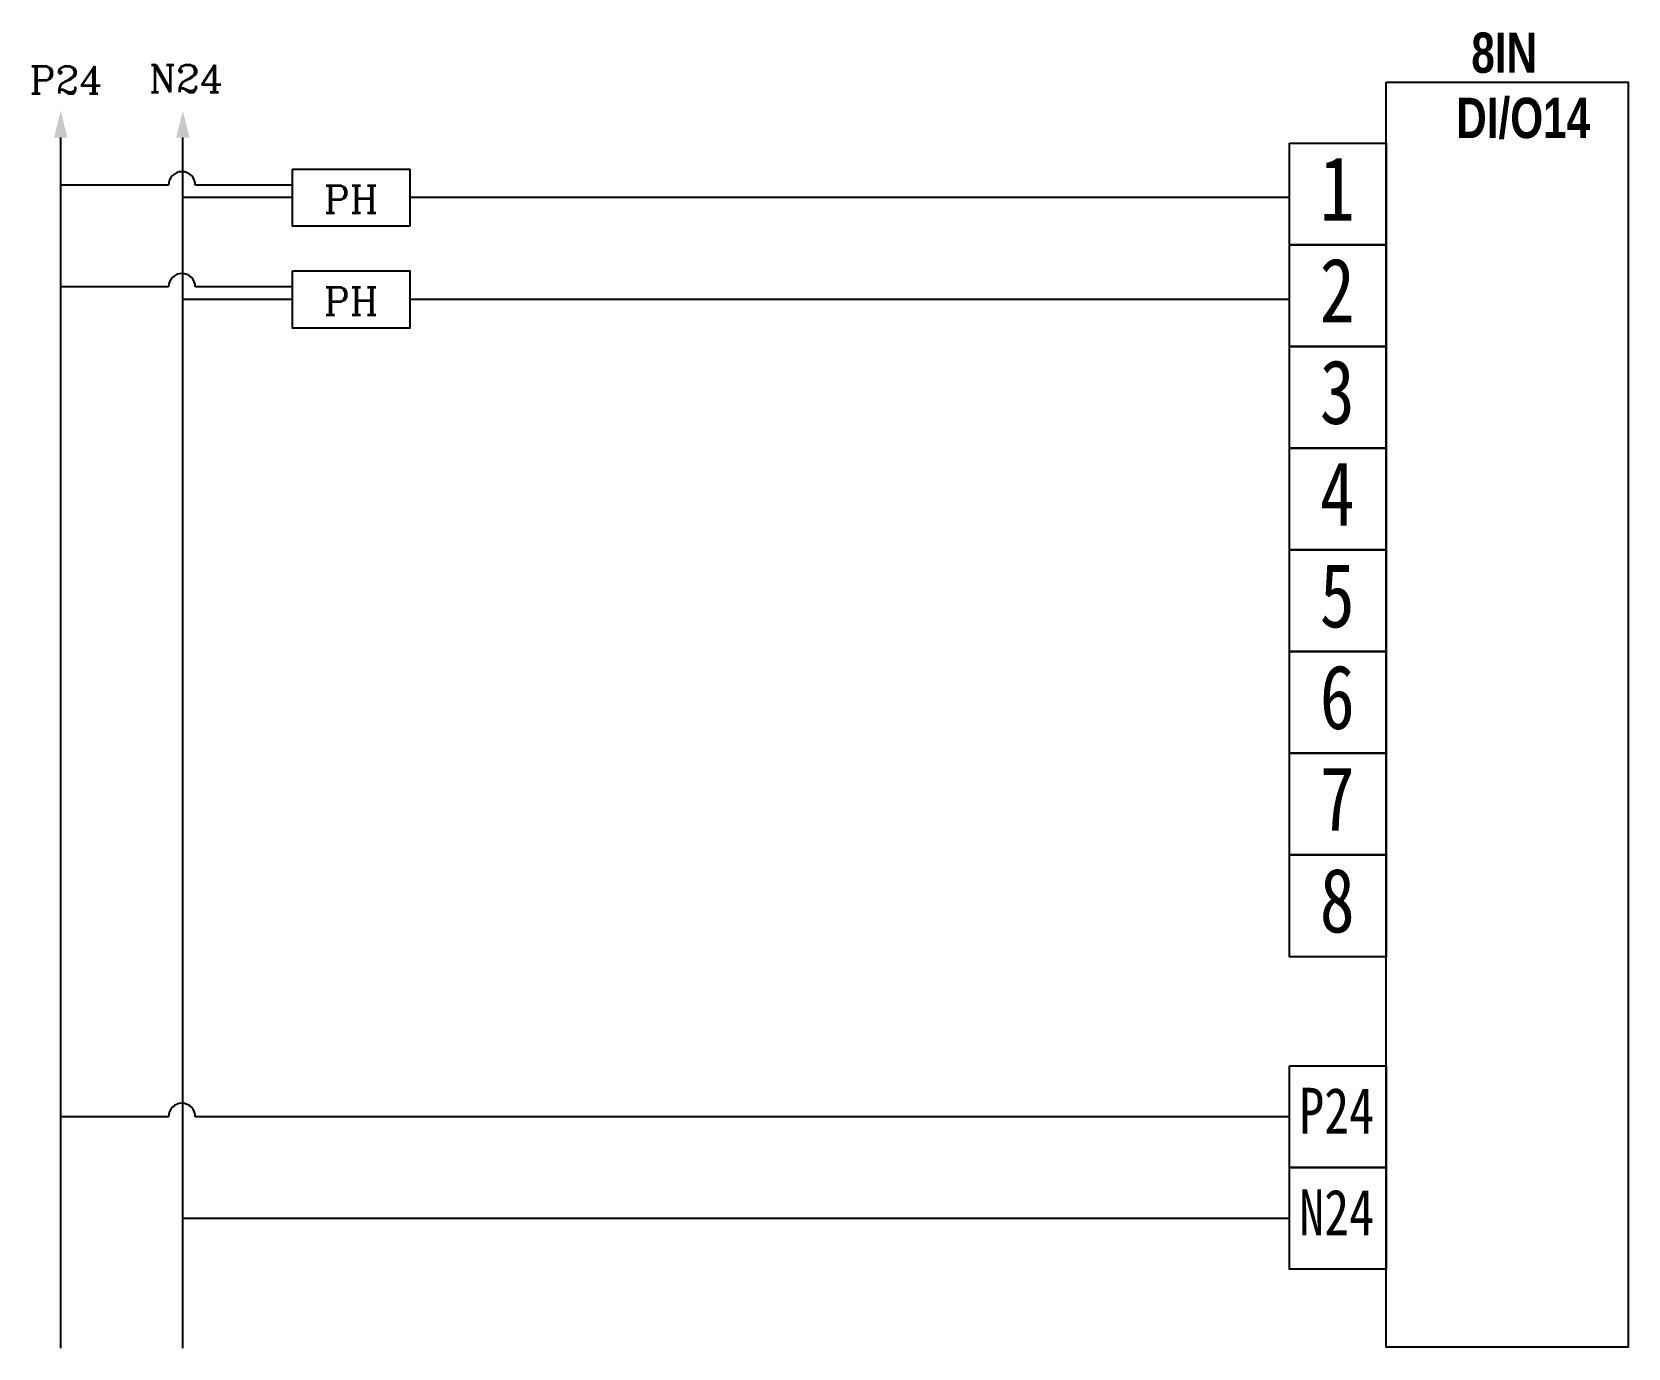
# Model space of a CAD drawing. Header units: millimetres. Extents: x -684 to 5961, y -1281 to 2539.
# Drawn here: x 3330 to 3417.1, y -1279.5 to -1207.6 of the extents above; entities that cross this region are included whole.
import ezdxf
from ezdxf.enums import TextEntityAlignment as Align

# ---------------------------------------------------------------- set-up
doc = ezdxf.new("R2010")
doc.units = ezdxf.units.MM
doc.header["$LTSCALE"] = 5
doc.header["$MEASUREMENT"] = 0
doc.layers.get('0').update_dxf_attribs({"linetype": 'CONTINUOUS'})
doc.styles.add('DAYUS', font='romanc.shx', dxfattribs={"height": 25, "bigfont": 'dayus.shx'})
doc.styles.get("Standard").update_dxf_attribs({"font": 'arialbd.ttf', "height": 15})
doc.styles.add('標楷體', font='', dxfattribs={"width": 0.8})
doc.styles.get('標楷體').set_extended_font_data('標楷體')

msp = doc.modelspace()

# ---------------------------------------------------------------- texts
at = {"color": 2, "width": 0.75}
for s, p in [('8IN', (3408.563, -1209.876)), ('DI/O14', (3407.741, -1213.437))]:
    msp.add_text(s, height=2.2, dxfattribs=at).set_placement(p)
at = {"style": 'DAYUS'}
for s, p in [('P24', (3329.918, -1211.005)), ('N24', (3336.432, -1210.936))]:
    msp.add_text(s, height=1.5, dxfattribs=at).set_placement(p)
at = {"style": '標楷體', "width": 0.8}
for s, height, p in [('1', 3.5, (3400.297, -1217.939)), ('2', 3.5, (3400.297, -1223.488)), ('3', 3.5, (3400.297, -1229.037)), ('4', 3.5, (3400.297, -1234.586)), ('5', 3.5, (3400.297, -1240.135)), ('6', 3.5, (3400.297, -1245.684)), ('7', 3.5, (3400.297, -1251.232)), ('8', 3.5, (3400.297, -1256.781)), ('P24', 2.5, (3399.175, -1267.759)), ('N24', 2.5, (3399.175, -1273.308))]:
    msp.add_text(s, height=height, dxfattribs=at).set_placement(p)
at = {"style": 'DAYUS'}
for p in [(3347.451, -1216.773), (3347.451, -1222.33)]:
    msp.add_text('PH', height=1.5, dxfattribs=at).set_placement(p, align=Align.MIDDLE)

# ---------------------------------------------------------------- linework, layer by layer
for p, q in [((3331.616, -1279.465), (3331.616, -1213.409)), ((3338.28, -1279.465), (3338.28, -1213.409)), ((3337.494, -1216.005), (3331.562, -1216.005)), ((3344.252, -1216.005), (3338.961, -1216.005)), ((3344.252, -1216.688), (3338.228, -1216.688)), ((3350.654, -1216.669), (3398.651, -1216.669)), ((3337.494, -1221.562), (3331.562, -1221.562)), ((3344.252, -1222.246), (3338.228, -1222.246)), ((3344.252, -1221.562), (3338.961, -1221.562)), ((3350.654, -1222.226), (3398.651, -1222.226)), ((3337.494, -1266.839), (3331.562, -1266.839)), ((3398.651, -1266.839), (3338.961, -1266.839))]:
    msp.add_line(p, q)
at = {"color": 0, "linetype": 'Continuous'}
msp.add_line((3398.651, -1272.387), (3338.228, -1272.387), dxfattribs=at)
for points in [[(3403.925, -1210.382), (3417.113, -1210.382), (3417.113, -1279.411), (3403.925, -1279.411)], [(3398.651, -1213.715), (3403.925, -1213.715), (3403.925, -1219.264), (3398.651, -1219.264)], [(3398.651, -1219.264), (3403.925, -1219.264), (3403.925, -1224.813), (3398.651, -1224.813)], [(3398.651, -1224.813), (3403.925, -1224.813), (3403.925, -1230.362), (3398.651, -1230.362)], [(3398.651, -1230.362), (3403.925, -1230.362), (3403.925, -1235.911), (3398.651, -1235.911)], [(3398.651, -1235.911), (3403.925, -1235.911), (3403.925, -1241.46), (3398.651, -1241.46)], [(3398.651, -1241.46), (3403.925, -1241.46), (3403.925, -1247.008), (3398.651, -1247.008)], [(3398.651, -1247.008), (3403.925, -1247.008), (3403.925, -1252.557), (3398.651, -1252.557)], [(3398.651, -1252.557), (3403.925, -1252.557), (3403.925, -1258.106), (3398.651, -1258.106)], [(3398.651, -1264.064), (3403.925, -1264.064), (3403.925, -1269.613), (3398.651, -1269.613)], [(3398.651, -1269.613), (3403.925, -1269.613), (3403.925, -1275.162), (3398.651, -1275.162)]]:
    msp.add_lwpolyline(points, close=True, dxfattribs=at)
for points in [[(3344.252, -1215.129), (3350.654, -1215.129), (3350.654, -1218.248), (3344.252, -1218.248)], [(3344.252, -1220.687), (3350.654, -1220.687), (3350.654, -1223.805), (3344.252, -1223.805)]]:
    msp.add_lwpolyline(points, close=True)
for centre in [(3338.227, -1216.005), (3338.227, -1221.562), (3338.227, -1266.839)]:
    msp.add_arc(centre, 0.733, 0, 180)
for points in [[(3331.252, -1213.409), (3331.98, -1213.409), (3331.616, -1211.953)], [(3331.252, -1213.409), (3331.98, -1213.409), (3331.616, -1211.953)], [(3337.916, -1213.409), (3338.644, -1213.409), (3338.28, -1211.953)], [(3337.916, -1213.409), (3338.644, -1213.409), (3338.28, -1211.953)]]:
    msp.add_solid(points)

msp.set_redraw_order([(e.dxf.handle, doc.entitydb.next_handle()) for e in msp.query("TEXT MTEXT ATTDEF DIMENSION ARC_DIMENSION")])  # texts and dimensions are drawn at this point

doc.saveas('drawing.dxf')
